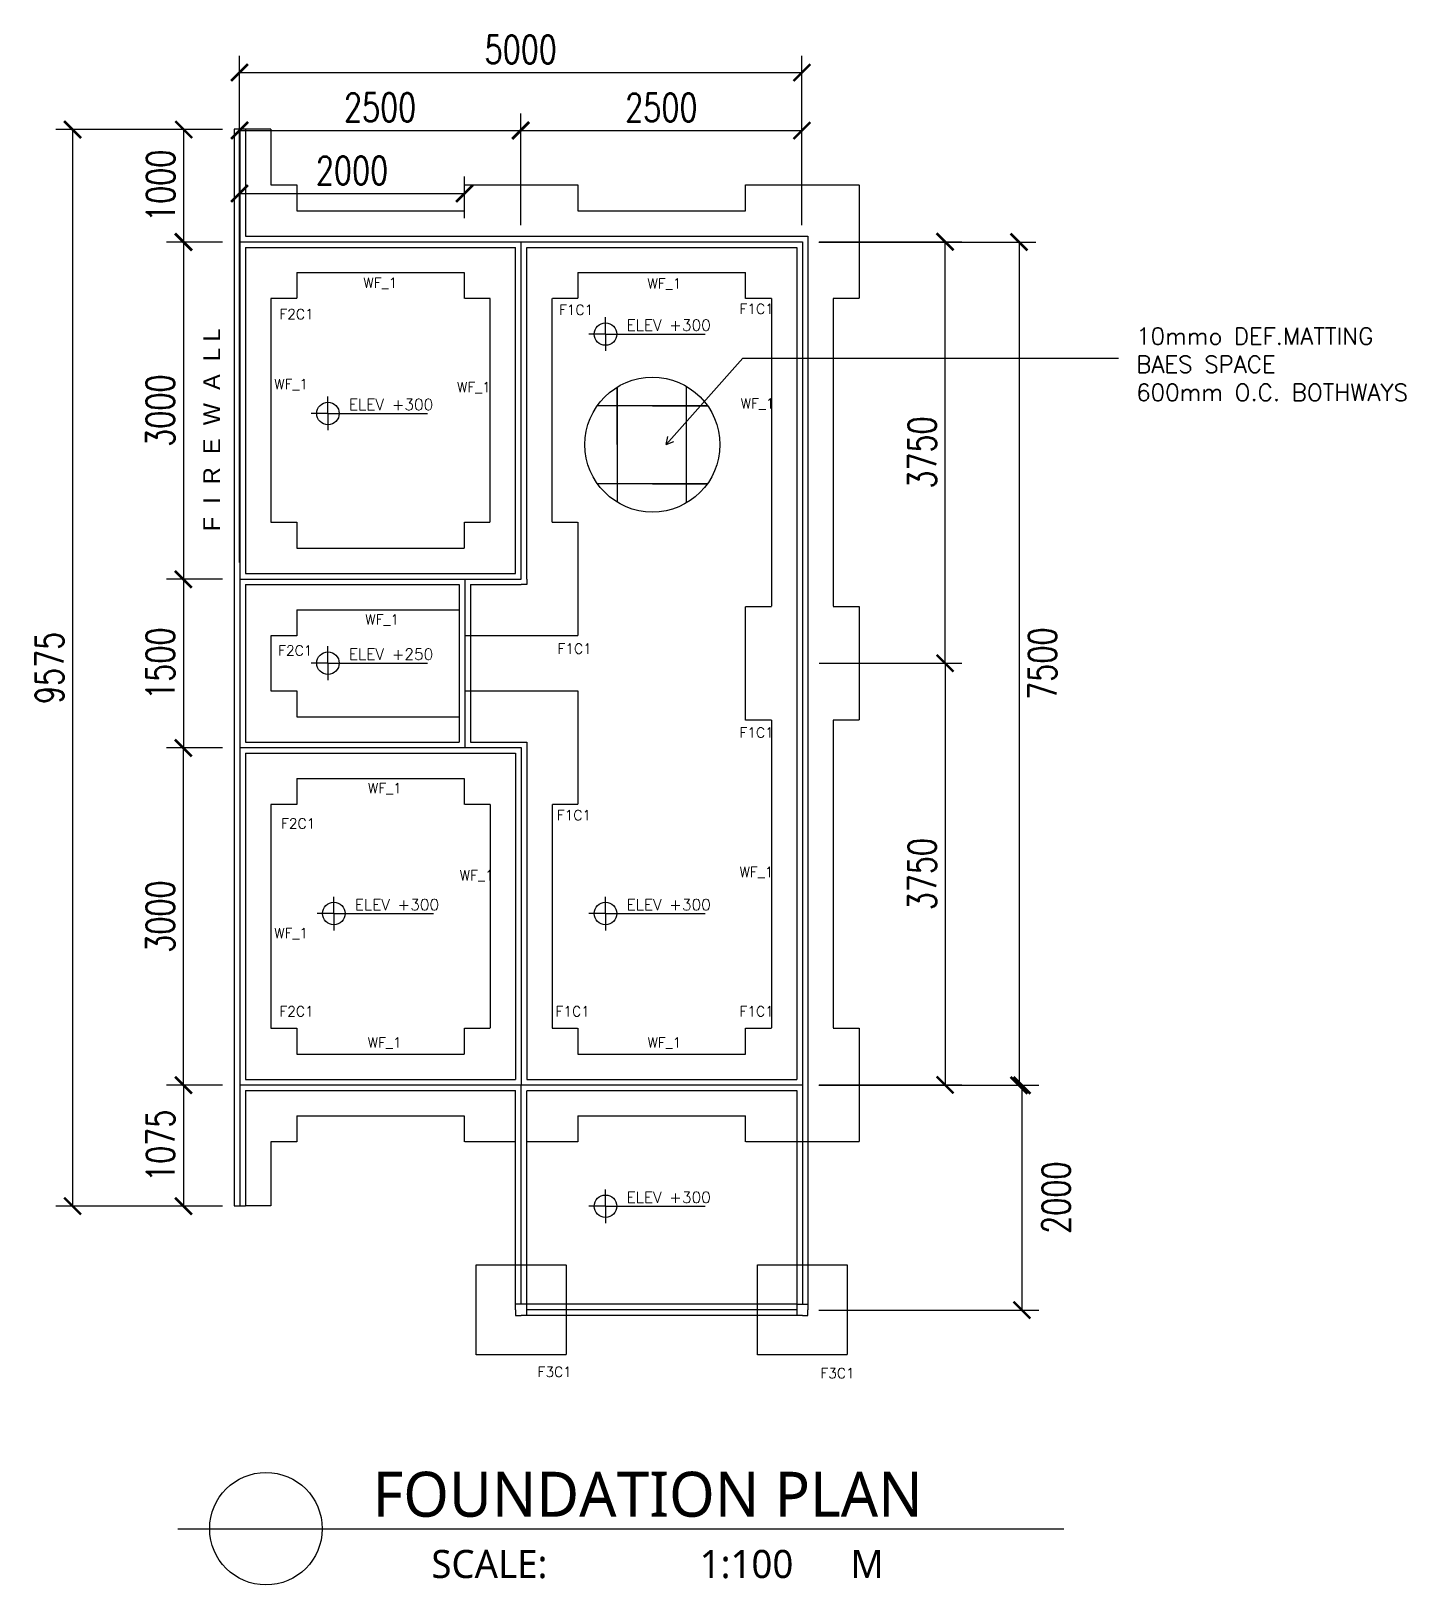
# Model space of a CAD drawing. Header units: millimetres. Extents: x 18078 to 182092, y 10648 to 75430.
# Drawn here: x 18078 to 30301, y 11453 to 25273 of the extents above; entities that cross this region are included whole.
import ezdxf

# ---------------------------------------------------------------- set-up
doc = ezdxf.new("R2010")
doc.units = ezdxf.units.MM
doc.linetypes.add('HIDDEN2', pattern=[4.7625, 3.175, -1.5875])
doc.layers.get('Defpoints').update_dxf_attribs({"color": 140})
for name, color, linetype, lineweight in [('A-Anno-Scrn', 8, 'Continuous', 25), ('A-Flor-Strs', 31, 'Continuous', 25), ('A-Roof-Slab', 12, 'Continuous', 35)]:
    doc.layers.add(name, color=color, linetype=linetype, lineweight=lineweight)
doc.styles.add('Annotative', font='romans.shx')
doc.styles.add('Arch-Dim', font='romans.shx', dxfattribs={"width": 0.75})
doc.styles.add('RomanS', font='romans.shx')
doc.dimstyles.new('Annotative', dxfattribs={"dimtxt": 2.5, "dimasz": 1.5, "dimexe": 1.5, "dimexo": 1.5, "dimgap": 0.8, "dimtad": 1, "dimdec": 0, "dimzin": 0, "dimdsep": 46, "dimtxsty": 'Arch-Dim', "dimblk": 'ARCHTICK', "dimcen": 2.5, "dimadec": 1, "dimazin": 0, "dimtfac": 1, "dimtdec": 0, "dimtix": 1, "dimtmove": 2, "dimatfit": 3, "dimfxl": 1, "dimtolj": 1, "dimtzin": 0, "dimarcsym": 0})

msp = doc.modelspace()

# ---------------------------------------------------------------- texts
at = {"color": 0, "attachment_point": 1, "style": 'Annotative'}
for s, insert, char_height, width in [('WF_1 ', (21032.7, 23078.4), 90, 1876.744), ('WF_1 ', (23557.7, 23073.7), 90, 1876.744), ('F1C1  ', (22771, 22838.6), 90, 1876.744), ('F1C1  ', (24376.1, 22847), 90, 1876.744), ('F2C1  ', (20285.5, 22800.9), 90, 1876.744), ('ELEV +300', (23371.2, 22707.4), 100, 2170.831), ('10mmo DEF.MATTING\\PBAES SPACE\\P600mm O.C. BOTHWAYS', (27902.7, 22634.5), 150, 8485.07), ('WF_1 ', (20239.3, 22178.4), 90, 1876.744), ('WF_1 ', (21864.1, 22150.7), 90, 1876.744), ('ELEV +300', (20903.2, 22001.4), 100, 2170.831), ('WF_1 ', (24386.1, 22005.4), 90, 1876.744), ('WF_1 ', (21048.8, 20084.2), 90, 1876.744), ('F2C1  ', (20274.5, 19808.5), 90, 1876.744), ('ELEV +250', (20903.2, 19780.7), 100, 2170.831), ('F1C1  ', (22757.8, 19825.1), 90, 1876.744), ('F1C1  ', (24376.1, 19078.7), 90, 1876.744), ('WF_1 ', (21072.4, 18584.6), 90, 1876.744), ('F2C1  ', (20300.3, 18270.2), 90, 1876.744), ('F1C1  ', (22752.2, 18344.1), 90, 1876.744), ('WF_1 ', (24376.1, 17839.2), 90, 1876.744), ('WF_1 ', (21889.2, 17809.5), 90, 1876.744), ('ELEV +300', (20955.7, 17553.6), 100, 2170.831), ('ELEV +300', (23371.2, 17553.6), 100, 2170.831), ('WF_1 ', (20239.3, 17295.2), 90, 1876.744), ('F2C1  ', (20285.8, 16599.8), 90, 1876.744), ('F1C1  ', (22740.7, 16599.8), 90, 1876.744), ('F1C1  ', (24376.1, 16599.8), 90, 1876.744), ('WF_1 ', (21070.9, 16321.5), 90, 1876.744), ('WF_1 ', (23558, 16321.7), 90, 1876.744), ('ELEV +300', (23371.2, 14949.9), 100, 2170.831), ('F3C1  ', (22580.9, 13392.7), 90, 1876.744), ('F3C1  ', (25094.9, 13381), 90, 1876.744)]:
    msp.add_mtext(s, dxfattribs=dict(at, insert=insert, char_height=char_height, width=width))
at = {"attachment_point": 1, "style": 'Annotative'}
for s, insert, char_height, width in [('\\pxt1;{\\fSegoe UI Black|b0|i0|c0|p34;FOUNDATION PLAN}', (21115.9, 12459.2, 300), 400, 7907.473), ('{\\fSegoe UI Emoji|b0|i0|c0|p34;SCALE:                1:100      M}', (21636.2, 11764.2, 300), 250, 4531.638)]:
    msp.add_mtext(s, dxfattribs=dict(at, insert=insert, char_height=char_height, width=width))
at = {"layer": 'A-Roof-Slab', "color": 7, "lineweight": -2, "insert": (19608.2, 20824.2), "char_height": 150, "attachment_point": 1, "rotation": 90, "style": 'RomanS'}
msp.add_mtext_dynamic_manual_height_columns('{\\fSwis721 Blk BT|b0|i0|c0|p34;\\C9;\\c13289671;F  I  R  E  W  A  L L}', width=2187.825, gutter_width=1250, heights=[198.3], dxfattribs=at)

# ---------------------------------------------------------------- blocks, each defined once
blk = doc.blocks.new('_ArchTick')
at = {"color": 0, "linetype": 'ByBlock', "const_width": 0.15}
blk.add_lwpolyline([(-0.5, -0.5), (0.5, 0.5)], dxfattribs=at)
blk = doc.blocks.new('*D69')
at = {"color": 0, "lineweight": -2, "transparency": 16777216}
for p, q in [((19781, 24397), (19285, 24397)), ((19435, 23397), (19435, 24397)), ((19781, 23397), (19285, 23397))]:
    blk.add_line(p, q, dxfattribs=at)
at = {"layer": 'Defpoints', "color": 0, "transparency": 16777216}
for p in [(19435, 24397), (19931, 24397), (19931, 23397)]:
    blk.add_point(p, dxfattribs=at)
at = {"color": 0, "lineweight": -2, "transparency": 16777216, "xscale": 150, "yscale": 150, "zscale": 150}
for p, rotation in [((19435, 24397), 90), ((19435, 23397), 270)]:
    blk.add_blockref('_ArchTick', p, dxfattribs=dict(at, rotation=rotation))
at = {"color": 0, "transparency": 16777216, "insert": (19230, 23897), "char_height": 250, "attachment_point": 5, "rotation": 90, "style": 'Arch-Dim'}
blk.add_mtext('\\A1;1000', dxfattribs=at)
blk = doc.blocks.new('*D70')
at = {"color": 0, "lineweight": -2, "transparency": 16777216}
for p, q in [((19781, 24397), (18297, 24397)), ((18447, 24397), (18447, 14822)), ((19781, 14822), (18297, 14822))]:
    blk.add_line(p, q, dxfattribs=at)
at = {"layer": 'Defpoints', "color": 0, "transparency": 16777216}
for p in [(19931, 24397), (18447, 14822), (19931, 14822)]:
    blk.add_point(p, dxfattribs=at)
at = {"color": 0, "lineweight": -2, "transparency": 16777216, "xscale": 150, "yscale": 150, "zscale": 150}
for p, rotation in [((18447, 24397), 90), ((18447, 14822), 270)]:
    blk.add_blockref('_ArchTick', p, dxfattribs=dict(at, rotation=rotation))
at = {"color": 0, "transparency": 16777216, "insert": (18242, 19609), "char_height": 250, "attachment_point": 5, "rotation": 90, "style": 'Arch-Dim'}
blk.add_mtext('\\A1;9575', dxfattribs=at)
blk = doc.blocks.new('*D71')
at = {"color": 0, "lineweight": -2, "transparency": 16777216}
for p, q in [((19781, 23397), (19282, 23397)), ((19432, 23397), (19432, 20397)), ((19781, 20397), (19282, 20397))]:
    blk.add_line(p, q, dxfattribs=at)
at = {"layer": 'Defpoints', "color": 0, "transparency": 16777216}
for p in [(19931, 23397), (19432, 20397), (19931, 20397)]:
    blk.add_point(p, dxfattribs=at)
at = {"color": 0, "lineweight": -2, "transparency": 16777216, "xscale": 150, "yscale": 150, "zscale": 150}
for p, rotation in [((19432, 23397), 90), ((19432, 20397), 270)]:
    blk.add_blockref('_ArchTick', p, dxfattribs=dict(at, rotation=rotation))
at = {"color": 0, "transparency": 16777216, "insert": (19227, 21897), "char_height": 250, "attachment_point": 5, "rotation": 90, "style": 'Arch-Dim'}
blk.add_mtext('\\A1;3000', dxfattribs=at)
blk = doc.blocks.new('*D72')
at = {"color": 0, "lineweight": -2, "transparency": 16777216}
for p, q in [((19781, 15897), (19283, 15897)), ((19433, 15897), (19433, 14822)), ((19781, 14822), (19283, 14822))]:
    blk.add_line(p, q, dxfattribs=at)
at = {"layer": 'Defpoints', "color": 0, "transparency": 16777216}
for p in [(19931, 15897), (19433, 14822), (19931, 14822)]:
    blk.add_point(p, dxfattribs=at)
at = {"color": 0, "lineweight": -2, "transparency": 16777216, "xscale": 150, "yscale": 150, "zscale": 150}
for p, rotation in [((19433, 15897), 90), ((19433, 14822), 270)]:
    blk.add_blockref('_ArchTick', p, dxfattribs=dict(at, rotation=rotation))
at = {"color": 0, "transparency": 16777216, "insert": (19228, 15359), "char_height": 250, "attachment_point": 5, "rotation": 90, "style": 'Arch-Dim'}
blk.add_mtext('\\A1;1075', dxfattribs=at)
blk = doc.blocks.new('*D73')
at = {"color": 0, "lineweight": -2, "transparency": 16777216}
for p, q in [((19781, 20397), (19282, 20397)), ((19432, 20397), (19432, 18897)), ((19781, 18897), (19282, 18897))]:
    blk.add_line(p, q, dxfattribs=at)
at = {"layer": 'Defpoints', "color": 0, "transparency": 16777216}
for p in [(19931, 20397), (19432, 18897), (19931, 18897)]:
    blk.add_point(p, dxfattribs=at)
at = {"color": 0, "lineweight": -2, "transparency": 16777216, "xscale": 150, "yscale": 150, "zscale": 150}
for p, rotation in [((19432, 20397), 90), ((19432, 18897), 270)]:
    blk.add_blockref('_ArchTick', p, dxfattribs=dict(at, rotation=rotation))
at = {"color": 0, "transparency": 16777216, "insert": (19227, 19647), "char_height": 250, "attachment_point": 5, "rotation": 90, "style": 'Arch-Dim'}
blk.add_mtext('\\A1;1500', dxfattribs=at)
blk = doc.blocks.new('*D74')
at = {"color": 0, "lineweight": -2, "transparency": 16777216}
for p, q in [((19781, 18897), (19282, 18897)), ((19432, 15897), (19432, 18897)), ((19781, 15897), (19282, 15897))]:
    blk.add_line(p, q, dxfattribs=at)
at = {"layer": 'Defpoints', "color": 0, "transparency": 16777216}
for p in [(19432, 18897), (19931, 18897), (19931, 15897)]:
    blk.add_point(p, dxfattribs=at)
at = {"color": 0, "lineweight": -2, "transparency": 16777216, "xscale": 150, "yscale": 150, "zscale": 150}
for p, rotation in [((19432, 18897), 90), ((19432, 15897), 270)]:
    blk.add_blockref('_ArchTick', p, dxfattribs=dict(at, rotation=rotation))
at = {"color": 0, "transparency": 16777216, "insert": (19227, 17397), "char_height": 250, "attachment_point": 5, "rotation": 90, "style": 'Arch-Dim'}
blk.add_mtext('\\A1;3000', dxfattribs=at)
blk = doc.blocks.new('*D75')
at = {"color": 0, "lineweight": -2, "transparency": 16777216}
for p, q in [((19931, 23547), (19931, 24540)), ((22431, 23547), (22431, 24540)), ((19931, 24390), (22431, 24390))]:
    blk.add_line(p, q, dxfattribs=at)
at = {"layer": 'Defpoints', "color": 0, "transparency": 16777216}
for p in [(22431, 24390), (19931, 23397), (22431, 23397)]:
    blk.add_point(p, dxfattribs=at)
at = {"color": 0, "lineweight": -2, "transparency": 16777216, "xscale": 150, "yscale": 150, "zscale": 150, "rotation": 180}
blk.add_blockref('_ArchTick', (19931, 24390), dxfattribs=at)
at = {"color": 0, "lineweight": -2, "transparency": 16777216, "xscale": 150, "yscale": 150, "zscale": 150}
blk.add_blockref('_ArchTick', (22431, 24390), dxfattribs=at)
at = {"color": 0, "transparency": 16777216, "insert": (21181, 24595), "char_height": 250, "attachment_point": 5, "style": 'Arch-Dim'}
blk.add_mtext('\\A1;2500', dxfattribs=at)
blk = doc.blocks.new('*D76')
at = {"color": 0, "lineweight": -2, "transparency": 16777216}
for p, q in [((19931, 20547), (19931, 23979)), ((21931, 23610), (21931, 23979)), ((19931, 23829), (21931, 23829))]:
    blk.add_line(p, q, dxfattribs=at)
at = {"layer": 'Defpoints', "color": 0, "transparency": 16777216}
for p in [(21931, 23829), (21931, 23460), (19931, 20397)]:
    blk.add_point(p, dxfattribs=at)
at = {"color": 0, "lineweight": -2, "transparency": 16777216, "xscale": 150, "yscale": 150, "zscale": 150, "rotation": 180}
blk.add_blockref('_ArchTick', (19931, 23829), dxfattribs=at)
at = {"color": 0, "lineweight": -2, "transparency": 16777216, "xscale": 150, "yscale": 150, "zscale": 150}
blk.add_blockref('_ArchTick', (21931, 23829), dxfattribs=at)
at = {"color": 0, "transparency": 16777216, "insert": (20931, 24034), "char_height": 250, "attachment_point": 5, "style": 'Arch-Dim'}
blk.add_mtext('\\A1;2000', dxfattribs=at)
blk = doc.blocks.new('*D77')
at = {"color": 0, "lineweight": -2, "transparency": 16777216}
for p, q in [((22431, 23547), (22431, 24538)), ((24931, 23547), (24931, 24538)), ((22431, 24388), (24931, 24388))]:
    blk.add_line(p, q, dxfattribs=at)
at = {"layer": 'Defpoints', "color": 0, "transparency": 16777216}
for p in [(24931, 24388), (22431, 23397), (24931, 23397)]:
    blk.add_point(p, dxfattribs=at)
at = {"color": 0, "lineweight": -2, "transparency": 16777216, "xscale": 150, "yscale": 150, "zscale": 150, "rotation": 180}
blk.add_blockref('_ArchTick', (22431, 24388), dxfattribs=at)
at = {"color": 0, "lineweight": -2, "transparency": 16777216, "xscale": 150, "yscale": 150, "zscale": 150}
blk.add_blockref('_ArchTick', (24931, 24388), dxfattribs=at)
at = {"color": 0, "transparency": 16777216, "insert": (23681, 24593), "char_height": 250, "attachment_point": 5, "style": 'Arch-Dim'}
blk.add_mtext('\\A1;2500', dxfattribs=at)
blk = doc.blocks.new('*D78')
at = {"color": 0, "lineweight": -2, "transparency": 16777216}
for p, q in [((19931, 23547), (19931, 25054)), ((24931, 23547), (24931, 25054)), ((19931, 24904), (24931, 24904))]:
    blk.add_line(p, q, dxfattribs=at)
at = {"layer": 'Defpoints', "color": 0, "transparency": 16777216}
for p in [(24931, 24904), (19931, 23397), (24931, 23397)]:
    blk.add_point(p, dxfattribs=at)
at = {"color": 0, "lineweight": -2, "transparency": 16777216, "xscale": 150, "yscale": 150, "zscale": 150, "rotation": 180}
blk.add_blockref('_ArchTick', (19931, 24904), dxfattribs=at)
at = {"color": 0, "lineweight": -2, "transparency": 16777216, "xscale": 150, "yscale": 150, "zscale": 150}
blk.add_blockref('_ArchTick', (24931, 24904), dxfattribs=at)
at = {"color": 0, "transparency": 16777216, "insert": (22431, 25109), "char_height": 250, "attachment_point": 5, "style": 'Arch-Dim'}
blk.add_mtext('\\A1;5000', dxfattribs=at)
blk = doc.blocks.new('*D79')
at = {"color": 0, "lineweight": -2, "transparency": 16777216}
for p, q in [((25081, 23397), (27011, 23397)), ((26861, 23397), (26861, 15897)), ((25081, 15897), (27011, 15897))]:
    blk.add_line(p, q, dxfattribs=at)
at = {"layer": 'Defpoints', "color": 0, "transparency": 16777216}
for p in [(24931, 23397), (24931, 15897), (26861, 15897)]:
    blk.add_point(p, dxfattribs=at)
at = {"color": 0, "lineweight": -2, "transparency": 16777216, "xscale": 150, "yscale": 150, "zscale": 150}
for p, rotation in [((26861, 23397), 90), ((26861, 15897), 270)]:
    blk.add_blockref('_ArchTick', p, dxfattribs=dict(at, rotation=rotation))
at = {"color": 0, "transparency": 16777216, "insert": (27069, 19647), "char_height": 250, "attachment_point": 5, "rotation": 90, "style": 'Arch-Dim'}
blk.add_mtext('\\A1;7500', dxfattribs=at)
blk = doc.blocks.new('*D80')
at = {"color": 0, "lineweight": -2, "transparency": 16777216}
for p, q in [((25081, 15897), (27037, 15897)), ((26887, 15897), (26887, 13897)), ((25081, 13897), (27037, 13897))]:
    blk.add_line(p, q, dxfattribs=at)
at = {"layer": 'Defpoints', "color": 0, "transparency": 16777216}
for p in [(24931, 15897), (24931, 13897), (26887, 13897)]:
    blk.add_point(p, dxfattribs=at)
at = {"color": 0, "lineweight": -2, "transparency": 16777216, "xscale": 150, "yscale": 150, "zscale": 150}
for p, rotation in [((26887, 15897), 90), ((26887, 13897), 270)]:
    blk.add_blockref('_ArchTick', p, dxfattribs=dict(at, rotation=rotation))
at = {"color": 0, "transparency": 16777216, "insert": (27191, 14897), "char_height": 250, "attachment_point": 5, "rotation": 90, "style": 'Arch-Dim'}
blk.add_mtext('\\A1;2000', dxfattribs=at)
blk = doc.blocks.new('*D81')
at = {"layer": 'A-Anno-Scrn', "color": 0, "lineweight": -2, "transparency": 16777216}
for p, q in [((25085, 23400), (26354, 23400)), ((26204, 19650), (26204, 23400)), ((25085, 19650), (26354, 19650))]:
    blk.add_line(p, q, dxfattribs=at)
at = {"layer": 'Defpoints', "color": 0, "transparency": 16777216}
for p in [(24935, 23400), (26204, 23400), (24935, 19650)]:
    blk.add_point(p, dxfattribs=at)
at = {"layer": 'A-Anno-Scrn', "color": 0, "lineweight": -2, "transparency": 16777216, "xscale": 150, "yscale": 150, "zscale": 150}
for p, rotation in [((26204, 23400), 90), ((26204, 19650), 270)]:
    blk.add_blockref('_ArchTick', p, dxfattribs=dict(at, rotation=rotation))
at = {"layer": 'A-Anno-Scrn', "color": 0, "transparency": 16777216, "insert": (25999, 21525), "char_height": 250, "attachment_point": 5, "rotation": 90, "style": 'Arch-Dim'}
blk.add_mtext('\\A1;3750', dxfattribs=at)
blk = doc.blocks.new('*D82')
at = {"layer": 'A-Anno-Scrn', "color": 0, "lineweight": -2, "transparency": 16777216}
for p, q in [((25085, 19650), (26354, 19650)), ((26204, 19650), (26204, 15900)), ((25085, 15900), (26354, 15900))]:
    blk.add_line(p, q, dxfattribs=at)
at = {"layer": 'Defpoints', "color": 0, "transparency": 16777216}
for p in [(24935, 19650), (24935, 15900), (26204, 15900)]:
    blk.add_point(p, dxfattribs=at)
at = {"layer": 'A-Anno-Scrn', "color": 0, "lineweight": -2, "transparency": 16777216, "xscale": 150, "yscale": 150, "zscale": 150}
for p, rotation in [((26204, 19650), 90), ((26204, 15900), 270)]:
    blk.add_blockref('_ArchTick', p, dxfattribs=dict(at, rotation=rotation))
at = {"layer": 'A-Anno-Scrn', "color": 0, "transparency": 16777216, "insert": (25999, 17775), "char_height": 250, "attachment_point": 5, "rotation": 90, "style": 'Arch-Dim'}
blk.add_mtext('\\A1;3750', dxfattribs=at)

# ---------------------------------------------------------------- dimensions: what is measured, and where the dimension line sits
for base, p1, p2, picture, middle in [((24931.2, 24904.1), (19931.2, 23397), (24931.2, 23397), '*D78', (22431.2, 25109.1)), ((22431.2, 24390), (19931.2, 23397), (22431.2, 23397), '*D75', (21181.2, 24595)), ((24931.2, 24388), (22431.2, 23397), (24931.2, 23397), '*D77', (23681.2, 24593)), ((21931.2, 23829), (19931.2, 20397), (21931.2, 23460), '*D76', (20931.2, 24034))]:
    dim = msp.add_linear_dim(base=base, p1=p1, p2=p2, dimstyle='Annotative')
    dim.commit()
    dim.dimension.update_dxf_attribs({"geometry": picture, "text_midpoint": middle})
for base, p1, p2, picture, middle in [((18447, 14822), (19931.2, 24397), (19931.2, 14822), '*D70', (18242, 19609.5)), ((19434.9, 24397), (19931.2, 23397), (19931.2, 24397), '*D69', (19229.9, 23897)), ((19432, 20397), (19931.2, 23397), (19931.2, 20397), '*D71', (19227, 21897)), ((19432.1, 18897), (19931.2, 20397), (19931.2, 18897), '*D73', (19227.1, 19647)), ((19432.1, 18897), (19931.2, 15897), (19931.2, 18897), '*D74', (19227.1, 17397)), ((19433.1, 14822), (19931.2, 15897), (19931.2, 14822), '*D72', (19228.1, 15359.5))]:
    dim = msp.add_linear_dim(base=base, p1=p1, p2=p2, angle=90, dimstyle='Annotative')
    dim.commit()
    dim.dimension.update_dxf_attribs({"geometry": picture, "text_midpoint": middle})
for base, p1, p2, picture, middle in [((26861, 15897), (24931.2, 23397), (24931.2, 15897), '*D79', (27069.5, 19647)), ((26887, 13897), (24931.2, 15897), (24931.2, 13897), '*D80', (27190.7, 14897))]:
    dim = msp.add_linear_dim(base=base, p1=p1, p2=p2, angle=90, dimstyle='Annotative')
    dim.commit()
    dim.dimension.update_dxf_attribs({"geometry": picture, "text_midpoint": middle, "dimtype": 160})
at = {"layer": 'A-Anno-Scrn', "color": 0}
for base, p2, picture, middle in [((26203.5, 23399.7), (24934.7, 23399.7), '*D81', (25998.5, 21524.7)), ((26203.5, 15899.7), (24934.7, 15899.7), '*D82', (25998.5, 17774.7))]:
    dim = msp.add_linear_dim(base=base, p1=(24934.7, 19649.7), p2=p2, angle=90, dimstyle='Annotative', dxfattribs=at)
    dim.commit()
    dim.dimension.update_dxf_attribs({"geometry": picture, "text_midpoint": middle})

# ---------------------------------------------------------------- linework, layer by layer
for p, q in [((19884.7, 24399.7), (19884.7, 14824.7)), ((19984.7, 24399.7), (19884.7, 24399.7)), ((19934.7, 24399.7), (19934.7, 14824.7)), ((19984.7, 24399.7), (19984.7, 23449.7)), ((19934.7, 23399.7), (24934.7, 23399.7)), ((19984.7, 23449.7), (24934.7, 23449.7)), ((22434.7, 20399.7), (22434.7, 23399.7)), ((24934.7, 23449.7), (24984.7, 23449.7)), ((24934.7, 23399.7), (24934.7, 15899.7)), ((24984.7, 23449.7), (24984.7, 23399.7)), ((24984.7, 23399.7), (24984.7, 15899.7)), ((24984.7, 23399.7), (24984.7, 15899.7)), ((19984.7, 23349.7), (19984.7, 20449.7)), ((19984.7, 23349.7), (22384.7, 23349.7)), ((22384.7, 20449.7), (22384.7, 23349.7)), ((22484.7, 23349.7), (24884.7, 23349.7)), ((22484.7, 20399.7), (22484.7, 23349.7)), ((24884.7, 23349.7), (24884.7, 15949.7)), ((19934.7, 20399.7), (22434.7, 20399.7)), ((19984.7, 20449.7), (22384.7, 20449.7)), ((19984.7, 20349.7), (19984.7, 18949.7)), ((19984.7, 20349.7), (21884.7, 20349.7)), ((21884.7, 20349.7), (21884.7, 18949.7)), ((21934.7, 20399.7), (21934.7, 18899.7)), ((21984.7, 20349.7), (22434.7, 20349.7)), ((21984.7, 20349.7), (21984.7, 18949.7)), ((22484.7, 20349.7), (22434.7, 20349.7)), ((22484.7, 20399.7), (22484.7, 20349.7)), ((19984.7, 18949.7), (21884.7, 18949.7)), ((21984.7, 18949.7), (22434.7, 18949.7)), ((22434.7, 18949.7), (22484.7, 18949.7)), ((22484.7, 18949.7), (22484.7, 18899.7)), ((19934.7, 18899.7), (22434.7, 18899.7)), ((19984.7, 18849.7), (19984.7, 15949.7)), ((19984.7, 18849.7), (22384.7, 18849.7)), ((22384.7, 18849.7), (22384.7, 15949.7)), ((22434.7, 18899.7), (22434.7, 15899.7)), ((22484.7, 18899.7), (22484.7, 15949.7)), ((19934.7, 15899.7), (24934.7, 15899.7)), ((19984.7, 15949.7), (22384.7, 15949.7)), ((22434.7, 13949.7), (22434.7, 15899.7)), ((22484.7, 15949.7), (24884.7, 15949.7)), ((24934.7, 15899.7), (24934.7, 13949.7)), ((19984.7, 15849.7), (19984.7, 14824.7)), ((19984.7, 15849.7), (22384.7, 15849.7)), ((22484.7, 15849.7), (24884.7, 15849.7)), ((19884.7, 14824.7), (19984.7, 14824.7)), ((22384.7, 13899.7), (22384.7, 13849.7)), ((22384.7, 13849.7), (22434.7, 13849.7)), ((24884.7, 13899.7), (22484.7, 13899.7)), ((24934.7, 13849.7), (24984.7, 13849.7)), ((24984.7, 13849.7), (24984.7, 13899.7)), ((19382.1, 11953), (27259, 11953))]:
    msp.add_line(p, q)
at = {"linetype": 'HIDDEN2'}
for p, q in [((20209.7, 24399.7), (20209.7, 23904.7)), ((20439.7, 23674.7), (21929.7, 23674.7)), ((22939.7, 23674.7), (24429.7, 23674.7)), ((20439.7, 23124.7), (21929.7, 23124.7)), ((22939.7, 23124.7), (24429.7, 23124.7)), ((20209.7, 22894.7), (20209.7, 20904.7)), ((22159.7, 20904.7), (22159.7, 22894.7)), ((22709.7, 20904.7), (22709.7, 22894.7)), ((24659.7, 22894.7), (24659.7, 20154.7)), ((25209.7, 22894.7), (25209.7, 20154.7)), ((20439.7, 20674.7), (21929.7, 20674.7)), ((20439.7, 20124.7), (21884.7, 20124.7)), ((20209.7, 19894.7), (20209.7, 19404.7)), ((20439.7, 19174.7), (21884.7, 19174.7)), ((24659.7, 19144.7), (24659.7, 16404.7)), ((25209.7, 19144.7), (25209.7, 16404.7)), ((20439.7, 18624.7), (21929.7, 18624.7)), ((20209.7, 18394.7), (20209.7, 16404.7)), ((22159.7, 18394.7), (22159.7, 16404.7)), ((22709.7, 18394.7), (22709.7, 16404.7)), ((20439.7, 16174.7), (21929.7, 16174.7)), ((22939.7, 16174.7), (24429.7, 16174.7)), ((24984.7, 15899.7), (24984.7, 13899.7)), ((22384.7, 13899.7), (22384.7, 15849.7)), ((22484.7, 13949.7), (22484.7, 15849.7)), ((24884.7, 15849.7), (24884.7, 13949.7)), ((20439.7, 15624.7), (21929.7, 15624.7)), ((22939.7, 15624.7), (24429.7, 15624.7)), ((20209.7, 15394.7), (20209.7, 14824.7)), ((24934.7, 13849.7), (22434.7, 13849.7)), ((24884.7, 13949.7), (22484.7, 13949.7))]:
    msp.add_line(p, q, dxfattribs=at)
at = {"color": 0}
for p, q in [((23185.2, 22578.2), (23185.2, 22728.2)), ((23185.2, 22578.2), (23035.2, 22578.2)), ((23185.2, 22578.2), (23185.2, 22428.2)), ((23185.2, 22578.2), (24071.5, 22578.2)), ((23723.3, 21595), (24405.6, 22364.9)), ((24405.6, 22364.9), (27744, 22364.9)), ((20717.3, 21872.2), (20717.3, 22022.2)), ((23287.9, 21595), (23287.9, 22106.5)), ((23287.9, 22106.5), (23287.9, 21083.6)), ((23903.2, 22108.7), (23903.2, 21076.3)), ((20717.3, 21872.2), (20567.3, 21872.2)), ((20717.3, 21872.2), (20717.3, 21722.2)), ((20717.3, 21872.2), (21603.6, 21872.2)), ((24093.4, 21938.7), (23109.8, 21938.7)), ((23601.6, 21938.7), (24093.4, 21938.7)), ((23723.3, 21595), (23739.5, 21666.3)), ((23723.3, 21595), (23793.4, 21623.8)), ((24090.4, 21247), (23112.9, 21247)), ((23601.6, 21247), (24090.4, 21247)), ((20717.3, 19651.5), (20717.3, 19801.5)), ((20717.3, 19651.5), (20567.3, 19651.5)), ((20717.3, 19651.5), (20717.3, 19501.5)), ((20717.3, 19651.5), (21603.6, 19651.5)), ((20769.8, 17424.4), (20769.8, 17574.4)), ((23185.2, 17424.4), (23185.2, 17574.4)), ((20769.8, 17424.4), (20619.8, 17424.4)), ((20769.8, 17424.4), (20769.8, 17274.4)), ((20769.8, 17424.4), (21656, 17424.4)), ((23185.2, 17424.4), (23035.2, 17424.4)), ((23185.2, 17424.4), (23185.2, 17274.4)), ((23185.2, 17424.4), (24071.5, 17424.4)), ((23185.2, 14820.7), (23185.2, 14970.7)), ((23185.2, 14820.7), (23035.2, 14820.7)), ((23185.2, 14820.7), (23185.2, 14670.7)), ((23185.2, 14820.7), (24071.5, 14820.7))]:
    msp.add_line(p, q, dxfattribs=at)
for centre, radius in [((23185.2, 22578.2), 100), ((23601.6, 21595), 600), ((20717.3, 21872.2), 100), ((20717.3, 19651.5), 100), ((20769.8, 17424.4), 100), ((23185.2, 17424.4), 100), ((23185.2, 14820.7), 100)]:
    msp.add_circle(centre, radius, dxfattribs=at)
msp.add_circle((20165.9, 11953), 500)
at = {"layer": 'A-Anno-Scrn', "color": 0, "linetype": 'HIDDEN2'}
for p, q in [((20209.7, 24399.7), (19984.7, 24399.7)), ((20209.7, 14824.7), (19984.7, 14824.7))]:
    msp.add_line(p, q, dxfattribs=at)
at = {"layer": 'A-Anno-Scrn', "color": 0}
for p, q in [((22484.7, 13949.7), (22384.7, 13949.7)), ((22484.7, 13849.7), (22484.7, 13949.7)), ((24884.7, 13949.7), (24984.7, 13949.7)), ((24884.7, 13949.7), (24884.7, 13849.7))]:
    msp.add_line(p, q, dxfattribs=at)
at = {"layer": 'A-Flor-Strs', "color": 0, "linetype": 'HIDDEN2'}
for points in [[(20209.7, 23904.7), (20439.7, 23904.7), (20439.7, 23674.7)], [(21929.7, 23674.7), (21929.7, 23904.7), (22939.7, 23904.7), (22939.7, 23674.7)], [(24429.7, 23674.7), (24429.7, 23904.7), (25439.7, 23904.7), (25439.7, 22894.7), (25209.7, 22894.7)], [(20439.7, 23124.7), (20439.7, 22894.7), (20209.7, 22894.7)], [(22159.7, 22894.7), (21929.7, 22894.7), (21929.7, 23124.7)], [(22939.7, 23124.7), (22939.7, 22894.7), (22709.7, 22894.7)], [(24659.7, 22894.7), (24429.7, 22894.7), (24429.7, 23124.7)], [(20209.7, 20904.7), (20439.7, 20904.7), (20439.7, 20674.7)], [(22709.7, 20904.7), (22939.7, 20904.7), (22939.7, 19894.7), (21929.7, 19894.7)], [(21929.7, 20674.7), (21929.7, 20904.7), (22159.7, 20904.7)], [(20439.7, 20124.7), (20439.7, 19894.7), (20209.7, 19894.7)], [(24659.7, 19144.7), (24429.7, 19144.7), (24429.7, 20154.7), (24659.7, 20154.7)], [(25209.7, 20154.7), (25439.7, 20154.7), (25439.7, 19144.7), (25209.7, 19144.7)], [(20209.7, 19404.7), (20439.7, 19404.7), (20439.7, 19174.7)], [(21929.7, 19404.7), (22939.7, 19404.7), (22939.7, 18394.7), (22709.7, 18394.7)], [(20439.7, 18624.7), (20439.7, 18394.7), (20209.7, 18394.7)], [(22159.7, 18394.7), (21929.7, 18394.7), (21929.7, 18624.7)], [(20209.7, 16404.7), (20439.7, 16404.7), (20439.7, 16174.7)], [(21929.7, 16174.7), (21929.7, 16404.7), (22159.7, 16404.7)], [(22709.7, 16404.7), (22939.7, 16404.7), (22939.7, 16174.7)], [(25209.7, 16404.7), (25439.7, 16404.7), (25439.7, 15394.7), (24429.7, 15394.7), (24429.7, 15624.7)], [(24429.7, 16174.7), (24429.7, 16404.7), (24659.7, 16404.7)], [(20439.7, 15624.7), (20439.7, 15394.7), (20209.7, 15394.7)], [(22384.7, 15394.7), (21929.7, 15394.7), (21929.7, 15624.7)], [(22939.7, 15624.7), (22939.7, 15394.7), (22484.7, 15394.7)]]:
    msp.add_lwpolyline(points, dxfattribs=at)
for points in [[(22034.5, 14299.6), (22834.5, 14299.6), (22834.5, 13500.1), (22034.5, 13500.1)], [(24534.5, 14299.6), (25334.5, 14299.6), (25334.5, 13500.1), (24534.5, 13500.1)]]:
    msp.add_lwpolyline(points, close=True, dxfattribs=at)

msp.set_redraw_order([(e.dxf.handle, doc.entitydb.next_handle()) for e in msp.query("TEXT MTEXT ATTDEF DIMENSION ARC_DIMENSION")])  # texts and dimensions are drawn at this point

doc.saveas('drawing.dxf')
